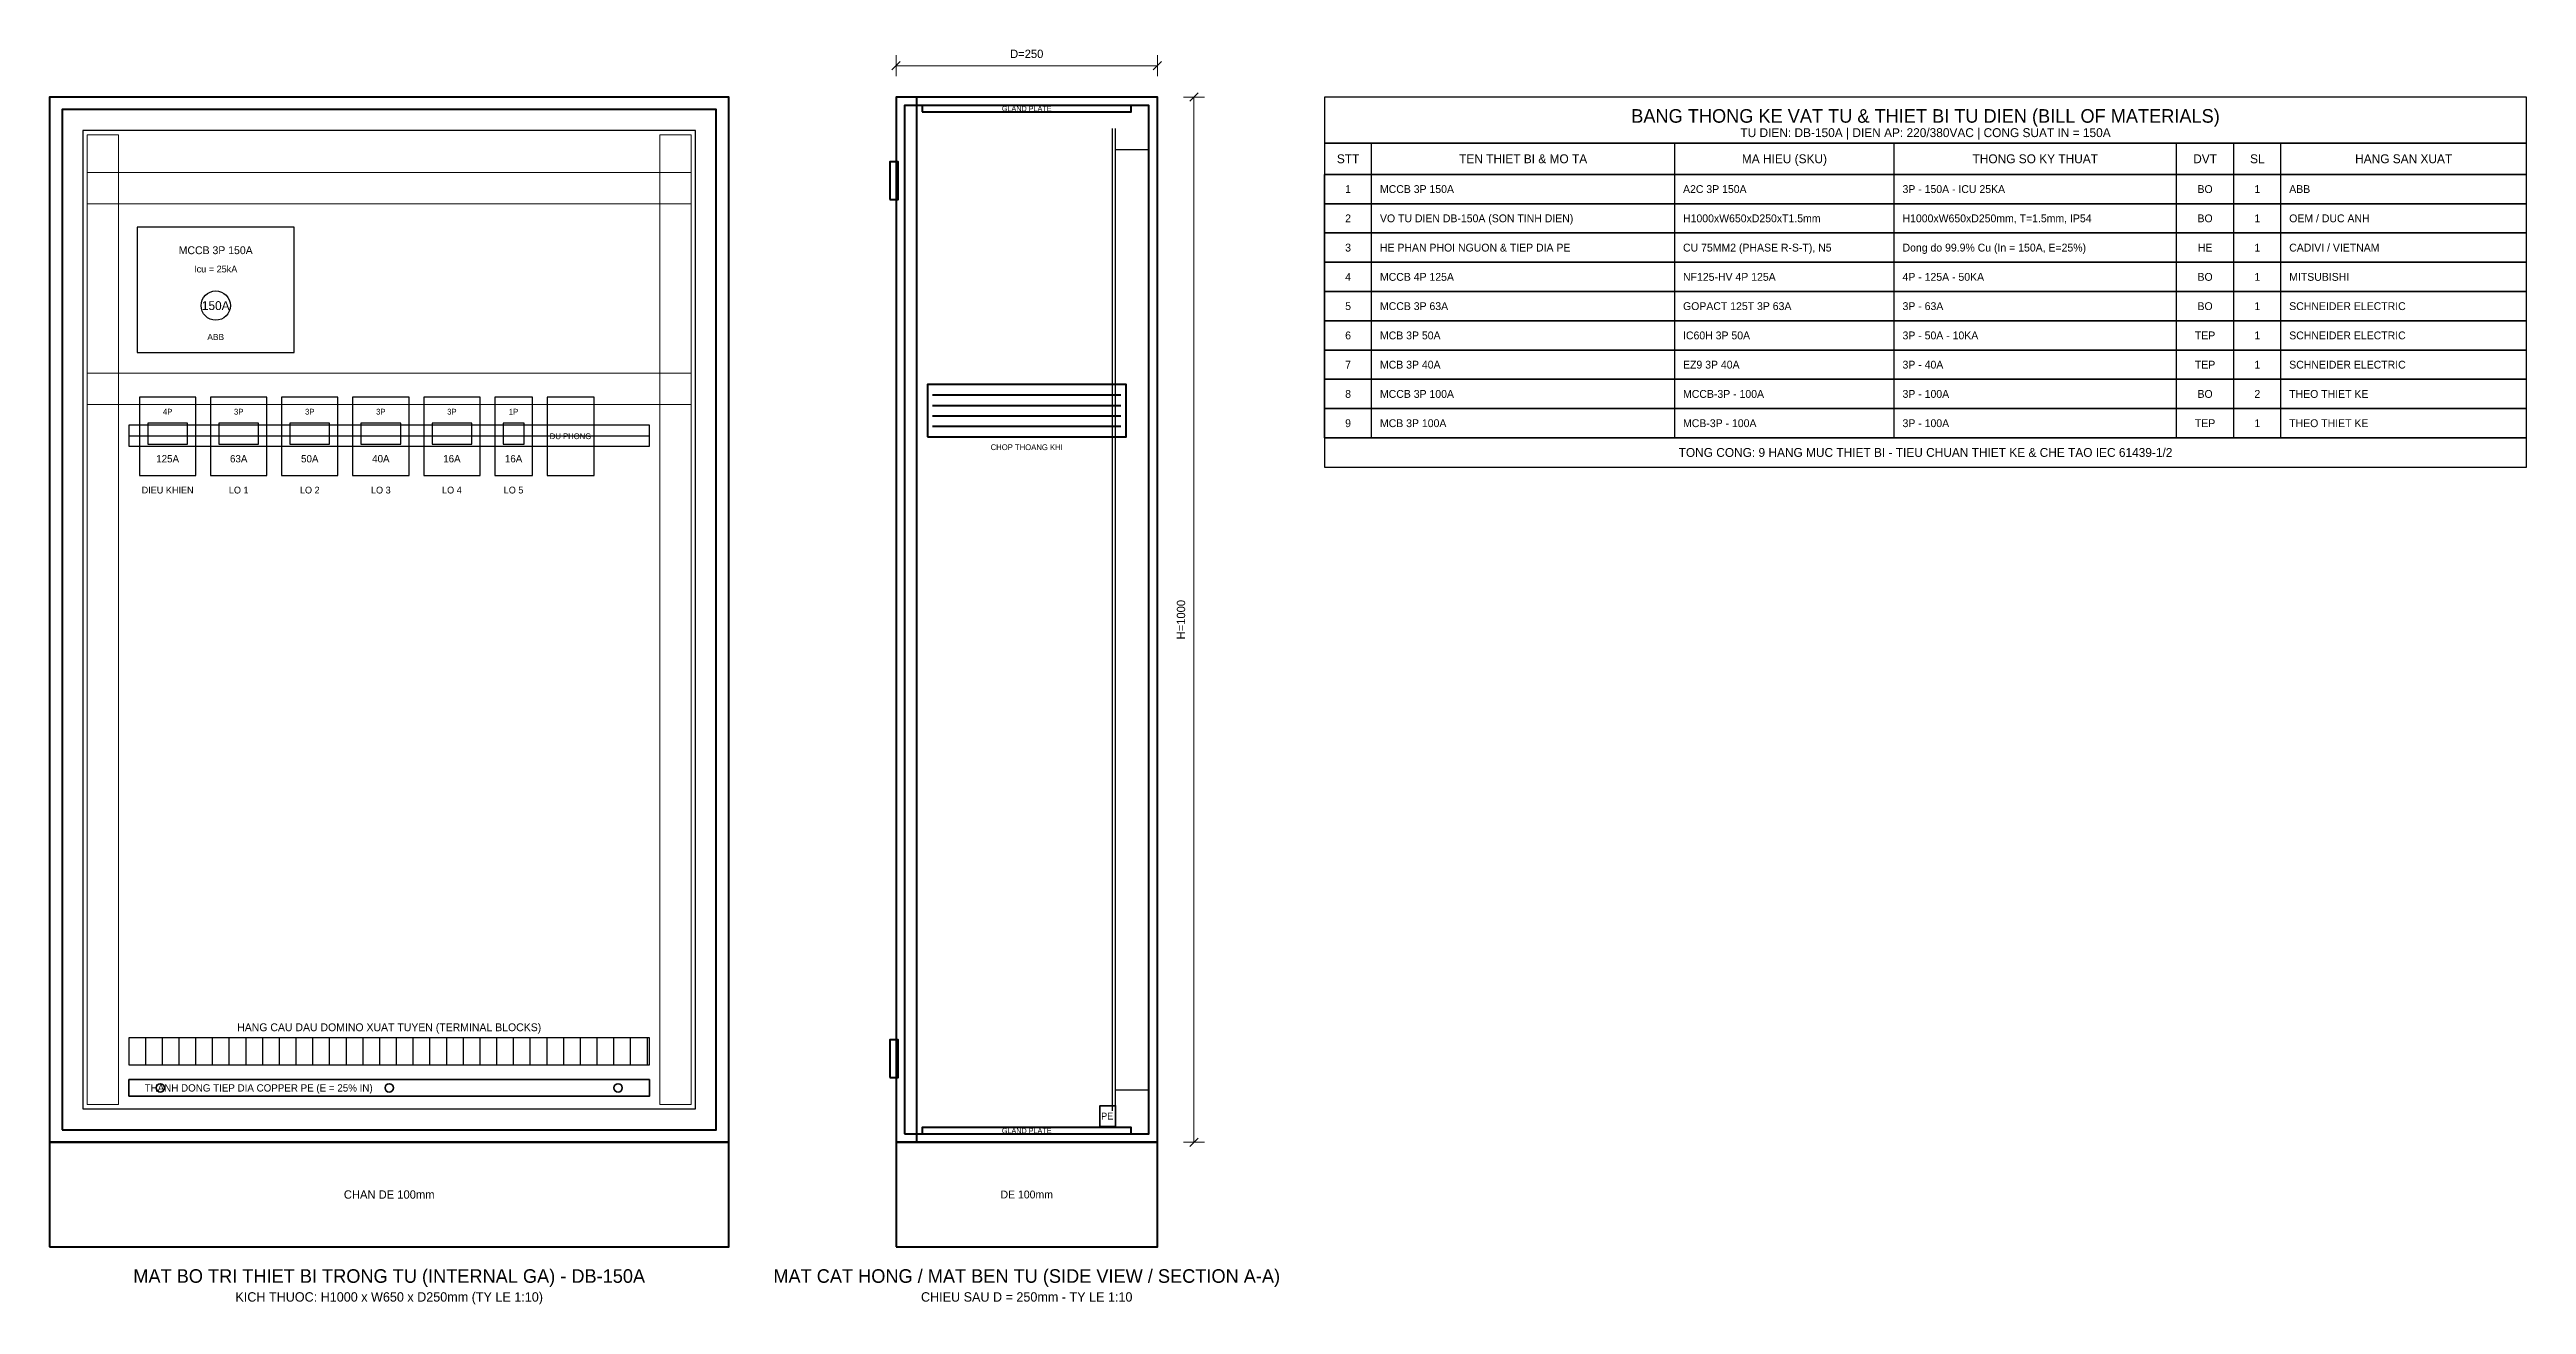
# Model space of a CAD drawing. Header units: metres. Extents: x 48 to 4090, y 45 to 1246.
# Drawn here: x 1720 to 4090, y 45 to 1246 of the extents above; entities that cross this region are included whole.
import ezdxf
from ezdxf.enums import TextEntityAlignment as Align

# ---------------------------------------------------------------- set-up
doc = ezdxf.new("R2010")
doc.units = ezdxf.units.M
for name, color, linetype, lineweight in [('0_COPPER', 3, 'Continuous', 35), ('0_DEVICES', 7, 'Continuous', 30), ('0_DIM', 1, 'Continuous', 15), ('0_DUCTS', 8, 'Continuous', 18), ('0_FRAME', 6, 'Continuous', 40), ('0_PLATE', 4, 'Continuous', 25), ('0_TABLE', 4, 'Continuous', 25), ('0_TABLE_HDR', 2, 'Continuous', 30), ('0_TEXT', 7, 'Continuous', 20), ('0_TEXT_TITLE', 3, 'Continuous', 30)]:
    doc.layers.add(name, color=color, linetype=linetype, lineweight=lineweight)

msp = doc.modelspace()

# ---------------------------------------------------------------- texts
at = {"layer": '0_COPPER', "color": 3}
msp.add_text('THANH DONG TIEP DIA COPPER PE (E = 25% IN)', height=7, dxfattribs=at).set_placement((1811, 252), align=Align.MIDDLE_LEFT)
msp.add_text('PE', height=6.5, dxfattribs=at).set_placement((2732, 225), align=Align.MIDDLE_CENTER)
at = {"layer": '0_TABLE_HDR', "color": 2}
for s, height, p in [('BANG THONG KE VAT TU & THIET BI TU DIEN (BILL OF MATERIALS)', 13, (3515, 1182)), ('STT', 8.5, (2962.5, 1141)), ('TEN THIET BI & MO TA', 8.5, (3130, 1141)), ('MA HIEU (SKU)', 8.5, (3380, 1141)), ('THONG SO KY THUAT', 8.5, (3620, 1141)), ('DVT', 8.5, (3782.5, 1141)), ('SL', 8.5, (3832.5, 1141)), ('HANG SAN XUAT', 8.5, (3972.5, 1141)), ('TONG CONG: 9 HANG MUC THIET BI - TIEU CHUAN THIET KE & CHE TAO IEC 61439-1/2', 8.5, (3515, 860))]:
    msp.add_text(s, height=height, dxfattribs=at).set_placement(p, align=Align.MIDDLE_CENTER)
at = {"layer": '0_TEXT', "color": 1}
msp.add_text('D=250', height=8, dxfattribs=at).set_placement((2655, 1235), align=Align.BOTTOM_CENTER)
at = {"layer": '0_TEXT'}
for s, height, p in [('GLAND PLATE', 5, (2655, 1189)), ('TU DIEN: DB-150A | DIEN AP: 220/380VAC | CONG SUAT IN = 150A', 8.5, (3515, 1166)), ('MCCB 3P 150A', 7.5, (1879, 1053.5)), ('Icu = 25kA', 6.5, (1879, 1035.5)), ('ABB', 6, (1879, 970.5)), ('4P', 5.5, (1833, 899)), ('3P', 5.5, (1901, 899)), ('3P', 5.5, (1969, 899)), ('3P', 5.5, (2037, 899)), ('3P', 5.5, (2105, 899)), ('1P', 5.5, (2164, 899)), ('DU PHONG', 5.5, (2218.5, 875.5)), ('CHOP THOANG KHI', 5.5, (2655, 865)), ('HANG CAU DAU DOMINO XUAT TUYEN (TERMINAL BLOCKS)', 7.5, (2045, 310)), ('GLAND PLATE', 5, (2655, 211)), ('CHAN DE 100mm', 8, (2045, 150)), ('DE 100mm', 7.5, (2655, 150)), ('KICH THUOC: H1000 x W650 x D250mm (TY LE 1:10)', 9, (2045, 52)), ('CHIEU SAU D = 250mm - TY LE 1:10', 9, (2655, 52))]:
    msp.add_text(s, height=height, dxfattribs=at).set_placement(p, align=Align.MIDDLE_CENTER)
at = {"layer": '0_TEXT', "color": 7}
for s, p in [('1', (2962.5, 1112)), ('BO', (3782.5, 1112)), ('1', (3832.5, 1112)), ('2', (2962.5, 1084)), ('BO', (3782.5, 1084)), ('1', (3832.5, 1084)), ('3', (2962.5, 1056)), ('HE', (3782.5, 1056)), ('1', (3832.5, 1056)), ('4', (2962.5, 1028)), ('BO', (3782.5, 1028)), ('1', (3832.5, 1028)), ('5', (2962.5, 1000)), ('BO', (3782.5, 1000)), ('1', (3832.5, 1000)), ('6', (2962.5, 972)), ('TEP', (3782.5, 972)), ('1', (3832.5, 972)), ('7', (2962.5, 944)), ('TEP', (3782.5, 944)), ('1', (3832.5, 944)), ('8', (2962.5, 916)), ('BO', (3782.5, 916)), ('2', (3832.5, 916)), ('9', (2962.5, 888)), ('TEP', (3782.5, 888)), ('1', (3832.5, 888))]:
    msp.add_text(s, height=7.5, dxfattribs=at).set_placement(p, align=Align.MIDDLE_CENTER)
for s, p in [('MCCB 3P 150A', (2993, 1112)), ('A2C 3P 150A', (3283, 1112)), ('3P - 150A - ICU 25KA', (3493, 1112)), ('VO TU DIEN DB-150A (SON TINH DIEN)', (2993, 1084)), ('H1000xW650xD250xT1.5mm', (3283, 1084)), ('H1000xW650xD250mm, T=1.5mm, IP54', (3493, 1084)), ('HE PHAN PHOI NGUON & TIEP DIA PE', (2993, 1056)), ('CU 75MM2 (PHASE R-S-T), N5', (3283, 1056)), ('Dong do 99.9% Cu (In = 150A, E=25%)', (3493, 1056)), ('MCCB 4P 125A', (2993, 1028)), ('NF125-HV 4P 125A', (3283, 1028)), ('4P - 125A - 50KA', (3493, 1028)), ('MCCB 3P 63A', (2993, 1000)), ('GOPACT 125T 3P 63A', (3283, 1000)), ('3P - 63A', (3493, 1000)), ('MCB 3P 50A', (2993, 972)), ('IC60H 3P 50A', (3283, 972)), ('3P - 50A - 10KA', (3493, 972)), ('MCB 3P 40A', (2993, 944)), ('EZ9 3P 40A', (3283, 944)), ('3P - 40A', (3493, 944)), ('MCCB 3P 100A', (2993, 916)), ('MCCB-3P - 100A', (3283, 916)), ('3P - 100A', (3493, 916)), ('MCB 3P 100A', (2993, 888)), ('MCB-3P - 100A', (3283, 888)), ('3P - 100A', (3493, 888))]:
    msp.add_text(s, height=7.5, dxfattribs=at).set_placement(p, align=Align.MIDDLE_LEFT)
at = {"layer": '0_TEXT', "color": 3}
for s, p in [('ABB', (3863, 1112)), ('OEM / DUC ANH', (3863, 1084)), ('CADIVI / VIETNAM', (3863, 1056)), ('MITSUBISHI', (3863, 1028)), ('SCHNEIDER ELECTRIC', (3863, 1000)), ('SCHNEIDER ELECTRIC', (3863, 972)), ('SCHNEIDER ELECTRIC', (3863, 944)), ('THEO THIET KE', (3863, 916)), ('THEO THIET KE', (3863, 888))]:
    msp.add_text(s, height=7.5, dxfattribs=at).set_placement(p, align=Align.MIDDLE_LEFT)
at = {"layer": '0_TEXT', "color": 1}
msp.add_text('H=1000', height=8, rotation=90, dxfattribs=at).set_placement((2809, 700), align=Align.BOTTOM_CENTER)
at = {"layer": '0_TEXT_TITLE'}
for s, height, p in [('150A', 8.5, (1879, 1000.5)), ('125A', 7, (1833, 854)), ('63A', 7, (1901, 854)), ('50A', 7, (1969, 854)), ('40A', 7, (2037, 854)), ('16A', 7, (2105, 854)), ('16A', 7, (2164, 854)), ('DIEU KHIEN', 6.5, (1833, 824)), ('LO 1', 6.5, (1901, 824)), ('LO 2', 6.5, (1969, 824)), ('LO 3', 6.5, (2037, 824)), ('LO 4', 6.5, (2105, 824)), ('LO 5', 6.5, (2164, 824)), ('MAT BO TRI THIET BI TRONG TU (INTERNAL GA) - DB-150A', 13, (2045, 72)), ('MAT CAT HONG / MAT BEN TU (SIDE VIEW / SECTION A-A)', 13, (2655, 72))]:
    msp.add_text(s, height=height, dxfattribs=at).set_placement(p, align=Align.MIDDLE_CENTER)

# ---------------------------------------------------------------- linework, layer by layer
at = {"layer": '0_COPPER', "color": 3}
for points in [[(1796, 244), (2294, 244), (2294, 260), (1796, 260), (1796, 244)], [(2725, 215), (2740, 215), (2740, 235), (2725, 235), (2725, 215)]]:
    msp.add_lwpolyline(points, close=True, dxfattribs=at)
for centre in [(1826, 252), (2045, 252), (2264, 252)]:
    msp.add_circle(centre, 4, dxfattribs=at)
at = {"layer": '0_DEVICES'}
for p, q in [((1812, 274), (1812, 300)), ((1828, 274), (1828, 300)), ((1844, 274), (1844, 300)), ((1860, 274), (1860, 300)), ((1876, 274), (1876, 300)), ((1892, 274), (1892, 300)), ((1908, 274), (1908, 300)), ((1924, 274), (1924, 300)), ((1940, 274), (1940, 300)), ((1956, 274), (1956, 300)), ((1972, 274), (1972, 300)), ((1988, 274), (1988, 300)), ((2004, 274), (2004, 300)), ((2020, 274), (2020, 300)), ((2036, 274), (2036, 300)), ((2052, 274), (2052, 300)), ((2068, 274), (2068, 300)), ((2084, 274), (2084, 300)), ((2100, 274), (2100, 300)), ((2116, 274), (2116, 300)), ((2132, 274), (2132, 300)), ((2148, 274), (2148, 300)), ((2164, 274), (2164, 300)), ((2180, 274), (2180, 300)), ((2196, 274), (2196, 300)), ((2212, 274), (2212, 300)), ((2228, 274), (2228, 300)), ((2244, 274), (2244, 300)), ((2260, 274), (2260, 300)), ((2276, 274), (2276, 300)), ((2292, 274), (2292, 300))]:
    msp.add_line(p, q, dxfattribs=at)
for points in [[(1804, 955.5), (1954, 955.5), (1954, 1075.5), (1804, 1075.5), (1804, 955.5)], [(1806, 838), (1860, 838), (1860, 913), (1806, 913), (1806, 838)], [(1874, 838), (1928, 838), (1928, 913), (1874, 913), (1874, 838)], [(1942, 838), (1996, 838), (1996, 913), (1942, 913), (1942, 838)], [(2010, 838), (2064, 838), (2064, 913), (2010, 913), (2010, 838)], [(2078, 838), (2132, 838), (2132, 913), (2078, 913), (2078, 838)], [(2146, 838), (2182, 838), (2182, 913), (2146, 913), (2146, 838)], [(2196, 838), (2241, 838), (2241, 913), (2196, 913), (2196, 838)], [(1814, 868), (1852, 868), (1852, 888), (1814, 888), (1814, 868)], [(1882, 868), (1920, 868), (1920, 888), (1882, 888), (1882, 868)], [(1950, 868), (1988, 868), (1988, 888), (1950, 888), (1950, 868)], [(2018, 868), (2056, 868), (2056, 888), (2018, 888), (2018, 868)], [(2086, 868), (2124, 868), (2124, 888), (2086, 888), (2086, 868)], [(2154, 868), (2174, 868), (2174, 888), (2154, 888), (2154, 868)], [(1796, 274), (2294, 274), (2294, 300), (1796, 300), (1796, 274)]]:
    msp.add_lwpolyline(points, close=True, dxfattribs=at)
msp.add_circle((1879, 1000.5), 14, dxfattribs=at)
at = {"layer": '0_DIM', "color": 1}
for p, q in [((2526, 1226), (2534, 1234)), ((2530, 1220), (2530, 1240)), ((2776, 1226), (2784, 1234)), ((2780, 1220), (2780, 1240)), ((2530, 1230), (2780, 1230)), ((2805, 1200), (2825, 1200)), ((2811, 1196), (2819, 1204)), ((2815, 200), (2815, 1200)), ((2805, 200), (2825, 200)), ((2811, 196), (2819, 204))]:
    msp.add_line(p, q, dxfattribs=at)
at = {"layer": '0_DUCTS'}
for points in [[(1756, 236), (1786, 236), (1786, 1164), (1756, 1164), (1756, 236)], [(2304, 236), (2334, 236), (2334, 1164), (2304, 1164), (2304, 236)], [(1756, 1098), (2334, 1098), (2334, 1128), (1756, 1128), (1756, 1098)], [(1756, 906), (2334, 906), (2334, 936), (1756, 936), (1756, 906)]]:
    msp.add_lwpolyline(points, close=True, dxfattribs=at)
at = {"layer": '0_FRAME'}
for p, q in [((2565, 915), (2745, 915)), ((2565, 905), (2745, 905)), ((2565, 895), (2745, 895)), ((2565, 885), (2745, 885))]:
    msp.add_line(p, q, dxfattribs=at)
for points in [[(1720, 200), (2370, 200), (2370, 1200), (1720, 1200), (1720, 200)], [(1732, 212), (2358, 212), (2358, 1188), (1732, 1188), (1732, 212)], [(2530, 200), (2780, 200), (2780, 1200), (2530, 1200), (2530, 200)], [(2530, 200), (2550, 200), (2550, 1200), (2530, 1200), (2530, 200)], [(2538, 208), (2772, 208), (2772, 1192), (2538, 1192), (2538, 208)], [(2555, 1186), (2755, 1186), (2755, 1192), (2555, 1192), (2555, 1186)], [(2524, 1102), (2532, 1102), (2532, 1138), (2524, 1138), (2524, 1102)], [(2560, 875), (2750, 875), (2750, 925), (2560, 925), (2560, 875)], [(2524, 262), (2532, 262), (2532, 298), (2524, 298), (2524, 262)], [(2555, 208), (2755, 208), (2755, 214), (2555, 214), (2555, 208)], [(1720, 100), (2370, 100), (2370, 200), (1720, 200), (1720, 100)], [(2530, 100), (2780, 100), (2780, 200), (2530, 200), (2530, 100)]]:
    msp.add_lwpolyline(points, close=True, dxfattribs=at)
at = {"layer": '0_PLATE', "color": 4}
for p, q in [((2737, 230), (2737, 1170)), ((2740, 230), (2740, 1170)), ((2740, 1150), (2772, 1150)), ((2740, 250), (2772, 250))]:
    msp.add_line(p, q, dxfattribs=at)
at = {"layer": '0_PLATE'}
msp.add_line((1796, 876), (2294, 876), dxfattribs=at)
for points in [[(1752, 232), (2338, 232), (2338, 1168), (1752, 1168), (1752, 232)], [(1796, 866), (2294, 866), (2294, 886), (1796, 886), (1796, 866)]]:
    msp.add_lwpolyline(points, close=True, dxfattribs=at)
at = {"layer": '0_TABLE', "color": 4}
for p, q in [((2985, 1126), (2985, 1156)), ((3275, 1126), (3275, 1156)), ((3485, 1126), (3485, 1156)), ((3755, 1126), (3755, 1156)), ((3810, 1126), (3810, 1156)), ((3855, 1126), (3855, 1156)), ((2940, 1098), (2940, 1126)), ((2985, 1098), (2985, 1126)), ((3275, 1098), (3275, 1126)), ((3485, 1098), (3485, 1126)), ((3755, 1098), (3755, 1126)), ((3810, 1098), (3810, 1126)), ((3855, 1098), (3855, 1126)), ((2940, 1070), (2940, 1098)), ((2985, 1070), (2985, 1098)), ((3275, 1070), (3275, 1098)), ((3485, 1070), (3485, 1098)), ((3755, 1070), (3755, 1098)), ((3810, 1070), (3810, 1098)), ((3855, 1070), (3855, 1098)), ((2940, 1042), (2940, 1070)), ((2985, 1042), (2985, 1070)), ((3275, 1042), (3275, 1070)), ((3485, 1042), (3485, 1070)), ((3755, 1042), (3755, 1070)), ((3810, 1042), (3810, 1070)), ((3855, 1042), (3855, 1070)), ((2940, 1014), (2940, 1042)), ((2985, 1014), (2985, 1042)), ((3275, 1014), (3275, 1042)), ((3485, 1014), (3485, 1042)), ((3755, 1014), (3755, 1042)), ((3810, 1014), (3810, 1042)), ((3855, 1014), (3855, 1042)), ((2940, 986), (2940, 1014)), ((2985, 986), (2985, 1014)), ((3275, 986), (3275, 1014)), ((3485, 986), (3485, 1014)), ((3755, 986), (3755, 1014)), ((3810, 986), (3810, 1014)), ((3855, 986), (3855, 1014)), ((2940, 958), (2940, 986)), ((2985, 958), (2985, 986)), ((3275, 958), (3275, 986)), ((3485, 958), (3485, 986)), ((3755, 958), (3755, 986)), ((3810, 958), (3810, 986)), ((3855, 958), (3855, 986)), ((2940, 930), (2940, 958)), ((2985, 930), (2985, 958)), ((3275, 930), (3275, 958)), ((3485, 930), (3485, 958)), ((3755, 930), (3755, 958)), ((3810, 930), (3810, 958)), ((3855, 930), (3855, 958)), ((2940, 902), (2940, 930)), ((2985, 902), (2985, 930)), ((3275, 902), (3275, 930)), ((3485, 902), (3485, 930)), ((3755, 902), (3755, 930)), ((3810, 902), (3810, 930)), ((3855, 902), (3855, 930)), ((2940, 874), (2940, 902)), ((2985, 874), (2985, 902)), ((3275, 874), (3275, 902)), ((3485, 874), (3485, 902)), ((3755, 874), (3755, 902)), ((3810, 874), (3810, 902)), ((3855, 874), (3855, 902))]:
    msp.add_line(p, q, dxfattribs=at)
for points in [[(2940, 1156), (4090, 1156), (4090, 1200), (2940, 1200), (2940, 1156)], [(2940, 1126), (4090, 1126), (4090, 1156), (2940, 1156), (2940, 1126)], [(2940, 1098), (4090, 1098), (4090, 1126), (2940, 1126), (2940, 1098)], [(2940, 1070), (4090, 1070), (4090, 1098), (2940, 1098), (2940, 1070)], [(2940, 1042), (4090, 1042), (4090, 1070), (2940, 1070), (2940, 1042)], [(2940, 1014), (4090, 1014), (4090, 1042), (2940, 1042), (2940, 1014)], [(2940, 986), (4090, 986), (4090, 1014), (2940, 1014), (2940, 986)], [(2940, 958), (4090, 958), (4090, 986), (2940, 986), (2940, 958)], [(2940, 930), (4090, 930), (4090, 958), (2940, 958), (2940, 930)], [(2940, 902), (4090, 902), (4090, 930), (2940, 930), (2940, 902)], [(2940, 874), (4090, 874), (4090, 902), (2940, 902), (2940, 874)], [(2940, 846), (4090, 846), (4090, 874), (2940, 874), (2940, 846)]]:
    msp.add_lwpolyline(points, close=True, dxfattribs=at)

msp.set_redraw_order([(e.dxf.handle, doc.entitydb.next_handle()) for e in msp.query("TEXT MTEXT ATTDEF DIMENSION ARC_DIMENSION")])  # texts and dimensions are drawn at this point

doc.saveas('drawing.dxf')
